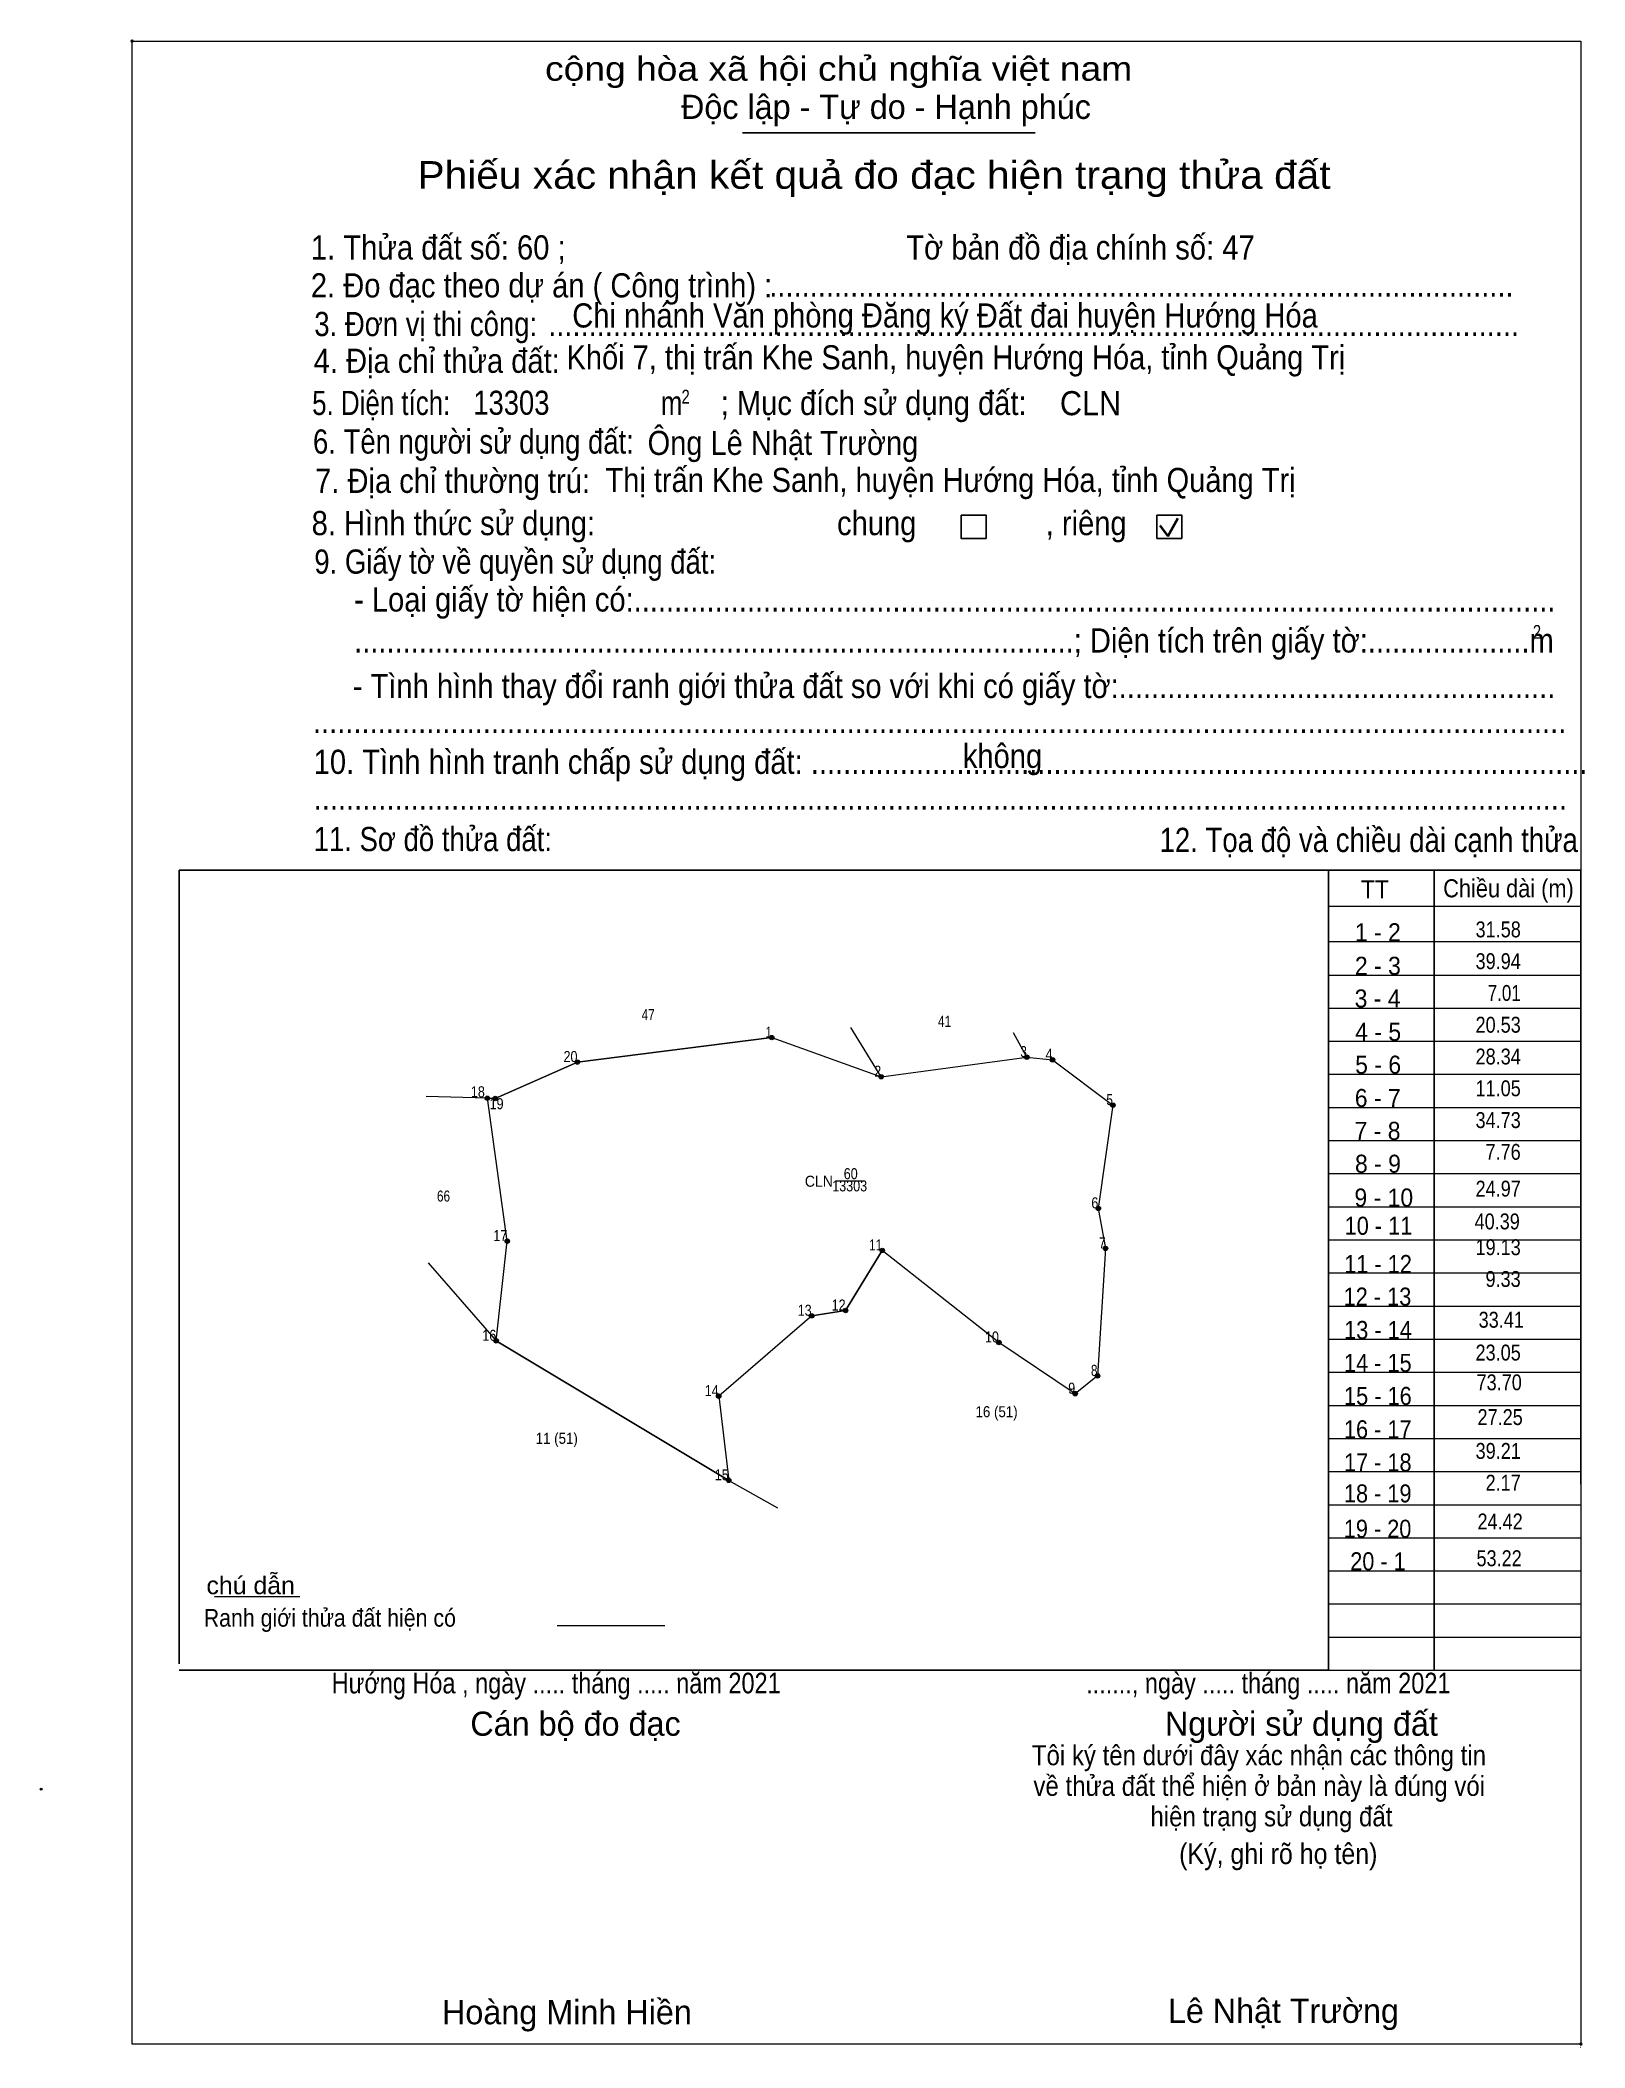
# Model space of a CAD drawing. Header units: metres. Extents: x 548563 to 549890, y 1841342 to 1841888.
# Drawn here: x 548563 to 548982, y 1841342 to 1841888 of the extents above; entities that cross this region are included whole.
import ezdxf
from ezdxf.enums import TextEntityAlignment as Align

# ---------------------------------------------------------------- set-up
doc = ezdxf.new("R2010")
doc.units = ezdxf.units.M
doc.header["$PDMODE"] = 32
doc.header["$PDSIZE"] = 0.5
for name, color, linetype, lineweight in [('1', 7, 'Continuous', 13), ('10', 7, 'Continuous', 13), ('15', 7, 'Continuous', 13), ('17', 7, 'Continuous', 13), ('2', 7, 'Continuous', 25), ('30', 7, 'Continuous', 13), ('6', 7, 'Continuous', 13), ('63', 7, 'Continuous', 13)]:
    doc.layers.add(name, color=color, linetype=linetype, lineweight=lineweight)

msp = doc.modelspace()

# ---------------------------------------------------------------- texts
at = {"layer": '1'}
for s, width, p in [('CLN', 0.95, (548774.2, 1841576.17)), ('13303', 0.85, (548782.57, 1841574.91)), ('60', 0.85, (548782.85, 1841578.22))]:
    msp.add_text(s, height=3, dxfattribs=dict(at, width=width)).set_placement(p, align=Align.CENTER)
at = {"layer": '10'}
for s, height, width, p in [('1 - 2', 4.91, 0.95, (548926.08, 1841642.9)), ('2 - 3', 4.91, 0.95, (548926.095, 1841633.78)), ('3 - 4', 4.91, 0.95, (548926.02, 1841624.9)), ('4 - 5', 4.91, 0.95, (548926.17, 1841615.83)), ('5 - 6', 4.91, 0.95, (548926.165, 1841606.9)), ('6 - 7', 4.91, 0.95, (548926.065, 1841597.85)), ('7 - 8', 4.91, 0.95, (548926, 1841588.9)), ('8 - 9', 4.91, 0.95, (548926.115, 1841579.97)), ('9 - 10', 4.91, 0.95, (548927.7, 1841570.78)), ('10 - 11', 4.91, 0.9, (548926.255, 1841563.11)), ('11 - 12', 4.91, 0.9, (548926.145, 1841552.71)), ('12 - 13', 4.91, 0.9, (548925.98, 1841543.85)), ('13 - 14', 4.91, 0.9, (548926.12, 1841534.78)), ('14 - 15', 4.91, 0.9, (548926.075, 1841525.83)), ('15 - 16', 4.91, 0.9, (548926.09, 1841516.85)), ('16 - 17', 4.91, 0.9, (548926.06, 1841507.78)), ('17 - 18', 4.896, 0.9, (548926.075, 1841498.78)), ('18 - 19', 4.9, 0.9, (548926.055, 1841490.35)), ('19 - 20', 4.9, 0.9, (548926.01, 1841480.75)), ('20 - 1', 4.9, 0.9, (548926.12, 1841471.9))]:
    msp.add_text(s, height=height, dxfattribs=dict(at, width=width)).set_placement(p, align=Align.CENTER)
at = {"layer": '15'}
for s, width, p in [('47 ', 0.8, (548728.25, 1841621.46)), ('41 ', 0.8, (548808.8, 1841619.64)), ('66 ', 0.8, (548672.65, 1841572.14)), ('16 (51)', 0.9, (548822.485, 1841513.52)), ('11 (51)', 0.9, (548702.975, 1841506.28))]:
    msp.add_text(s, height=3, dxfattribs=dict(at, width=width)).set_placement(p, align=Align.CENTER)
at = {"layer": '2'}
for s, height, width, p in [('cộng hòa xã hội chủ nghĩa việt nam', 6.571, 1.15, (548699.8, 1841876.83)), ('1. Thửa đất số: 60 ;                                          Tờ bản đồ địa chính số: 47', 6.59, 0.9, (548636.15, 1841828.23)), ('2. Đo đạc theo dự án ( Công trình) : ', 6.575, 0.9, (548636.15, 1841817.93)), ('............................................................................................', 6.575, 0.9, (548760.71, 1841818.15)), ('3. Đơn vị thi công:', 6.575, 0.85, (548637.09, 1841807.42)), ('Chi nhánh Văn phòng Đăng ký Đất đai huyện Hướng Hóa', 6.57, 0.9, (548707.19, 1841809.75)), ('........................................................................................................................', 6.575, 0.9, (548700.64, 1841807.42)), ('4. Địa chỉ thửa đất:', 6.575, 0.9, (548636.92, 1841797.43)), ('Khối 7, thị trấn Khe Sanh, huyện Hướng Hóa, tỉnh Quảng Trị', 6.55, 0.9, (548705.63, 1841798.37)), ('5. Diện tích:', 6.575, 0.8, (548636.51, 1841785.96)), ('13303', 6.55, 0.85, (548680.29, 1841786.03)), ('m', 6.571, 0.8, (548731.26, 1841785.96)), ('2', 3.755, 0.8, (548736.88, 1841789.08)), ('; Mục đích sử dụng đất:', 6.571, 0.9, (548747.53, 1841785.96)), ('CLN', 6.55, 0.95, (548839.69, 1841785.91)), ('6. Tên người sử dụng đất:', 6.575, 0.85, (548636.73, 1841775.47)), ('Ông Lê Nhật Trường', 6.55, 0.9, (548727.66, 1841775.11)), ('7. Địa chỉ thường trú:', 6.575, 0.9, (548637.3, 1841764.79)), ('Thị trấn Khe Sanh, huyện Hướng Hóa, tỉnh Quảng Trị', 6.552, 0.9, (548716.21, 1841765.03)), ('8. Hình thức sử dụng:', 6.575, 0.9, (548636.37, 1841753.3)), ('chung                , riêng', 6.571, 0.9, (548779.14, 1841753.3)), ('9. Giấy tờ về quyền sử dụng đất:', 6.575, 0.85, (548637.09, 1841742.83)), ('     - Loại giấy tờ hiện có:..................................................................................................................', 6.571, 0.9, (548636.92, 1841732.54)), ('     .........................................................................................; Diện tích trên giấy tờ:....................m', 6.571, 0.9, (548636.92, 1841721.4)), ('2', 3.755, 0.8, (548968.21, 1841725.12)), ('     - Tình hình thay đổi ranh giới thửa đất so với khi có giấy tờ:......................................................', 6.571, 0.9, (548636.56, 1841709.02)), ('...........................................................................................................................................................', 6.571, 0.9, (548636.73, 1841699.49)), ('10. Tình hình tranh chấp sử dụng đất: ................................................................................................', 6.575, 0.9, (548636.92, 1841688.4)), ('không', 6.571, 0.9, (548813.32, 1841689.99)), ('...........................................................................................................................................................', 6.571, 0.9, (548636.92, 1841678.68)), ('11. Sơ đồ thửa đất:', 6.575, 0.85, (548636.92, 1841667.4)), ('12. Tọa độ và chiều dài cạnh thửa', 6.588, 0.85, (548866.77, 1841667.16)), ('Hướng Hóa , ngày ..... tháng ..... năm 2021', 5.616, 0.85, (548641.81, 1841438.44)), ('......., ngày ..... tháng ..... năm 2021', 5.616, 0.85, (548846.82, 1841438.44)), ('(Ký, ghi rõ họ tên)', 5.633, 0.9, (548872.09, 1841392.05))]:
    msp.add_text(s, height=height, dxfattribs=dict(at, width=width)).set_placement(p)
for s, height, p in [('Độc lập - Tự do - Hạnh phúc', 6.571, (548736.73, 1841866.46)), ('Cán bộ đo đạc', 6.571, (548679.49, 1841426.92)), ('Người sử dụng đất', 6.571, (548868.21, 1841426.92)), ('Hoàng Minh Hiền', 6.57, (548671.79, 1841348.49)), ('Lê Nhật Trường', 6.55, (548869.07, 1841348.87))]:
    msp.add_text(s, height=height, dxfattribs=at).set_placement(p)
for s, height, width, p in [('Phiếu xác nhận kết quả đo đạc hiện trạng thửa đất', 7.509, 1.1, (548789.19, 1841847.47)), ('Tôi ký tên dưới đây xác nhận các thông tin', 5.429, 0.9, (548893.775, 1841418.91)), ('về thửa đất thể hiện ở bản này là đúng vói', 5.429, 0.9, (548893.86, 1841410.58)), ('hiện trạng sử dụng đất', 5.429, 0.9, (548897.165, 1841402.3))]:
    msp.add_text(s, height=height, dxfattribs=dict(at, width=width)).set_placement(p, align=Align.CENTER)
msp.add_text('.', height=1.878, dxfattribs=at).set_placement((548981.206, 1841342.08), align=Align.CENTER)
at = {"layer": '30'}
for s, height, width, p in [('TT', 4.896, 0.95, (548921.49, 1841654.56)), ('Chiều dài (m)', 4.91, 0.9, (548943.85, 1841654.85))]:
    msp.add_text(s, height=height, dxfattribs=dict(at, width=width)).set_placement(p)
at = {"layer": '6'}
for s, width, p in [('chú dẫn', 1.05, (548607.78, 1841465.41)), ('Ranh giới thửa đất hiện có ', 0.9, (548607.06, 1841456.58))]:
    msp.add_text(s, height=4.811, dxfattribs=dict(at, width=width)).set_placement(p)
at = {"layer": '63'}
for s, height, width, p in [('31.58', 4.32, 0.85, (548964.93, 1841643.97)), ('39.94', 4.32, 0.85, (548964.93, 1841635.33)), ('7.01', 4.32, 0.8, (548964.92, 1841626.69)), ('20.53', 4.32, 0.85, (548964.92, 1841618.05)), (' 1', 3, 0.75, (548761.4, 1841616.72)), (' 20', 3, 0.85, (548708.6, 1841610.07)), (' 3', 3, 0.8, (548830.71, 1841611.4)), (' 4', 3, 0.85, (548837.68, 1841610.67)), ('28.34', 4.32, 0.85, (548964.93, 1841609.41)), (' 2', 3, 0.85, (548791.13, 1841606.08)), ('11.05', 4.32, 0.85, (548964.92, 1841600.77)), (' 18', 3, 0.85, (548683.43, 1841600.49)), (' 19', 3, 0.85, (548688.52, 1841597.24)), (' 5', 3, 0.8, (548854.1, 1841598.35)), ('34.73', 4.32, 0.85, (548964.92, 1841592.13)), ('7.76', 4.32, 0.85, (548964.9, 1841583.49)), ('24.97', 4.32, 0.85, (548964.93, 1841573.49)), (' 6', 3, 0.85, (548850.13, 1841570.29)), ('40.39', 4.32, 0.85, (548964.66, 1841564.58)), (' 17', 3, 0.85, (548689.52, 1841561.38)), (' 11', 3, 0.8, (548791.41, 1841558.86)), (' 7', 3, 0.8, (548852.08, 1841559.41)), ('19.13', 4.32, 0.85, (548964.92, 1841557.57)), ('9.33', 4.32, 0.85, (548964.9, 1841548.93)), (' 12', 3, 0.85, (548781.46, 1841542.52)), (' 13', 3, 0.85, (548772.24, 1841541.09)), ('33.41', 4.32, 0.85, (548965.76, 1841537.85)), (' 16', 3, 0.85, (548686.53, 1841534.29)), (' 10', 3, 0.85, (548823.11, 1841533.83)), ('23.05', 4.32, 0.85, (548964.92, 1841528.93)), (' 9', 3, 0.85, (548843.84, 1841519.91)), (' 8', 3, 0.8, (548849.91, 1841524.75)), ('73.70', 4.32, 0.85, (548965.2, 1841520.84)), (' 14', 3, 0.85, (548746.97, 1841519.24)), ('27.25', 4.32, 0.85, (548965.46, 1841511.39)), ('39.21', 4.32, 0.85, (548964.94, 1841502.19)), (' 15', 3, 0.85, (548749.71, 1841496.35)), ('2.17', 4.32, 0.85, (548964.92, 1841493.55)), ('24.42', 4.32, 0.85, (548965.45, 1841483.01)), ('53.22', 4.32, 0.85, (548965.18, 1841473.02))]:
    msp.add_text(s, height=height, dxfattribs=dict(at, width=width)).set_placement(p, align=Align.RIGHT)

# ---------------------------------------------------------------- hatches: boundary and pattern name
at = {"layer": '63'}
for points in [[(548762, 1841616.72, 1), (548760.8, 1841616.72, 1)], [(548761.8, 1841616.72, 1), (548761, 1841616.72, 1)], [(548709.2, 1841610.07, 1), (548708, 1841610.07, 1)], [(548831.31, 1841611.4, 1), (548830.11, 1841611.4, 1)], [(548838.28, 1841610.67, 1), (548837.08, 1841610.67, 1)], [(548791.73, 1841606.08, 1), (548790.53, 1841606.08, 1)], [(548791.53, 1841606.08, 1), (548790.73, 1841606.08, 1)], [(548684.71, 1841600.22, 1), (548683.51, 1841600.22, 1)], [(548686.88, 1841600.16, 1), (548685.68, 1841600.16, 1)], [(548854.7, 1841598.35, 1), (548853.5, 1841598.35, 1)], [(548850.73, 1841570.29, 1), (548849.53, 1841570.29, 1)], [(548690.12, 1841561.38, 1), (548688.92, 1841561.38, 1)], [(548792.01, 1841558.86, 1), (548790.81, 1841558.86, 1)], [(548852.68, 1841559.41, 1), (548851.48, 1841559.41, 1)], [(548772.84, 1841541.09, 1), (548771.64, 1841541.09, 1)], [(548782.06, 1841542.52, 1), (548780.86, 1841542.52, 1)], [(548687.13, 1841534.29, 1), (548685.93, 1841534.29, 1)], [(548823.71, 1841533.83, 1), (548822.51, 1841533.83, 1)], [(548850.51, 1841524.75, 1), (548849.31, 1841524.75, 1)], [(548747.57, 1841519.24, 1), (548746.37, 1841519.24, 1)], [(548844.44, 1841519.91, 1), (548843.24, 1841519.91, 1)], [(548750.31, 1841496.35, 1), (548749.11, 1841496.35, 1)]]:
    msp.add_hatch(color=256, dxfattribs=at).paths.add_polyline_path(points)

# ---------------------------------------------------------------- linework, layer by layer
at = {"layer": '1'}
msp.add_lwpolyline([(548761.4, 1841616.72), (548791.13, 1841606.08), (548830.71, 1841611.4), (548837.68, 1841610.67), (548854.1, 1841598.35), (548850.13, 1841570.29), (548852.08, 1841559.41), (548849.91, 1841524.75), (548843.84, 1841519.91), (548823.11, 1841533.83), (548791.41, 1841558.86), (548781.46, 1841542.52), (548772.24, 1841541.09), (548746.97, 1841519.24), (548749.71, 1841496.35), (548686.53, 1841534.29), (548689.52, 1841561.38), (548684.11, 1841600.22), (548686.28, 1841600.16), (548708.6, 1841610.07)], close=True, dxfattribs=at)
at = {"layer": '10'}
msp.add_line((548781.46, 1841542.52), (548791.41, 1841558.86), dxfattribs=at)
for points in [[(548761.4, 1841616.72), (548708.6, 1841610.07), (548686.28, 1841600.16), (548684.11, 1841600.22), (548667.53, 1841600.7)], [(548761.4, 1841616.72), (548791.13, 1841606.08), (548830.71, 1841611.4), (548837.68, 1841610.67), (548854.1, 1841598.35), (548850.13, 1841570.29), (548852.08, 1841559.41), (548849.91, 1841524.75), (548843.84, 1841519.91), (548823.11, 1841533.83), (548791.41, 1841558.86)], [(548668.07, 1841555.45), (548686.53, 1841534.29), (548689.52, 1841561.38), (548684.11, 1841600.22)], [(548772.24, 1841541.09), (548746.97, 1841519.24), (548749.71, 1841496.35), (548762.94, 1841488.86)]]:
    msp.add_lwpolyline(points, dxfattribs=at)
at = {"layer": '15'}
for p, q in [((548791.13, 1841606.08), (548782.86, 1841619.42)), ((548830.71, 1841611.4), (548827.12, 1841617.97)), ((548772.24, 1841541.09), (548781.46, 1841542.52))]:
    msp.add_line(p, q, dxfattribs=at)
at = {"layer": '17'}
msp.add_line((548609.94, 1841464.76), (548633.15, 1841464.76), dxfattribs=at)
at = {"layer": '2'}
for p, q in [((548753.4, 1841862.65), (548833.01, 1841862.65)), ((548600.41, 1841662.24), (548912.71, 1841662.24)), ((548600.41, 1841446.5), (548600.41, 1841662.24)), ((548912.71, 1841662.24), (548912.71, 1841444.74)), ((548912.71, 1841444.74), (548600.41, 1841444.74))]:
    msp.add_line(p, q, dxfattribs=at)
at = {"layer": '2', "lineweight": 35}
for p, q in [((548869.06, 1841753.02), (548871.78, 1841757.9)), ((548866.82, 1841755.94), (548869.06, 1841753.02))]:
    msp.add_line(p, q, dxfattribs=at)
at = {"layer": '2', "lineweight": 13}
msp.add_lwpolyline([(548587.59, 1841887.62), (548981.27, 1841887.62), (548981.27, 1841343.11), (548587.59, 1841343.11)], close=True, dxfattribs=at)
at = {"layer": '2'}
for points in [[(548812.85, 1841758.74), (548819.61, 1841758.74), (548819.61, 1841752.44), (548812.85, 1841752.44)], [(548866.04, 1841758.74), (548872.8, 1841758.74), (548872.8, 1841752.44), (548866.04, 1841752.44)]]:
    msp.add_lwpolyline(points, close=True, dxfattribs=at)
for p in [(548587.59, 1841887.62), (548981.27, 1841343.11)]:
    msp.add_point(p, dxfattribs=at)
at = {"layer": '30', "lineweight": 25}
for p, q in [((548912.71, 1841495.29), (548912.71, 1841662.24)), ((548941.35, 1841662.24), (548941.35, 1841444.74))]:
    msp.add_line(p, q, dxfattribs=at)
at = {"layer": '30'}
for p, q in [((548912.71, 1841652.42), (548981.27, 1841652.42)), ((548912.71, 1841642.88), (548981.27, 1841642.88)), ((548912.53, 1841633.7), (548981.09, 1841633.7)), ((548912.71, 1841624.76), (548981.27, 1841624.76)), ((548912.71, 1841615.74), (548981.27, 1841615.74)), ((548912.71, 1841606.74), (548981.27, 1841606.74)), ((548912.71, 1841597.74), (548981.27, 1841597.74)), ((548912.71, 1841588.74), (548981.27, 1841588.74)), ((548912.71, 1841579.74), (548981.27, 1841579.74)), ((548912.71, 1841570.74), (548981.27, 1841570.74)), ((548912.71, 1841561.74), (548981.27, 1841561.74)), ((548912.71, 1841552.74), (548981.27, 1841552.74)), ((548912.71, 1841543.74), (548981.27, 1841543.74)), ((548912.71, 1841534.74), (548981.27, 1841534.74)), ((548912.71, 1841525.74), (548981.27, 1841525.74)), ((548912.71, 1841516.74), (548981.27, 1841516.74)), ((548912.71, 1841507.74), (548981.27, 1841507.74)), ((548912.71, 1841498.74), (548981.27, 1841498.74)), ((548912.71, 1841489.74), (548981.27, 1841489.74)), ((548912.71, 1841480.74), (548981.27, 1841480.74)), ((548912.71, 1841480.7), (548981.27, 1841480.7)), ((548912.71, 1841471.74), (548981.27, 1841471.74)), ((548912.71, 1841462.74), (548981.27, 1841462.74)), ((548912.71, 1841453.74), (548981.27, 1841453.74)), ((548912.71, 1841444.74), (548981.27, 1841444.74))]:
    msp.add_line(p, q, dxfattribs=at)
at = {"layer": '30', "lineweight": 25}
msp.add_lwpolyline([(548912.71, 1841662.24), (548981.27, 1841662.24), (548981.27, 1841495.29)], dxfattribs=at)
at = {"layer": '6'}
msp.add_line((548703.04, 1841456.92), (548732.34, 1841456.92), dxfattribs=at)
msp.add_point((548562.85, 1841412.38), dxfattribs=at)
at = {"layer": '63'}
for p, q in [((548779.03, 1841577.8), (548786.39, 1841577.8)), ((548686.53, 1841534.29), (548749.71, 1841496.35))]:
    msp.add_line(p, q, dxfattribs=at)
for centre, radius in [((548761.4, 1841616.72), 0.6), ((548761.4, 1841616.72), 0.4), ((548708.6, 1841610.07), 0.6), ((548830.71, 1841611.4), 0.6), ((548837.68, 1841610.67), 0.6), ((548791.13, 1841606.08), 0.6), ((548791.13, 1841606.08), 0.4), ((548684.11, 1841600.22), 0.6), ((548686.28, 1841600.16), 0.6), ((548854.1, 1841598.35), 0.6), ((548850.13, 1841570.29), 0.6), ((548689.52, 1841561.38), 0.6), ((548791.41, 1841558.86), 0.6), ((548852.08, 1841559.41), 0.6), ((548772.24, 1841541.09), 0.6), ((548781.46, 1841542.52), 0.6), ((548686.53, 1841534.29), 0.6), ((548823.11, 1841533.83), 0.6), ((548849.91, 1841524.75), 0.6), ((548746.97, 1841519.24), 0.6), ((548843.84, 1841519.91), 0.6), ((548749.71, 1841496.35), 0.6)]:
    msp.add_circle(centre, radius, dxfattribs=at)

msp.set_redraw_order([(e.dxf.handle, doc.entitydb.next_handle()) for e in msp.query("TEXT MTEXT ATTDEF DIMENSION ARC_DIMENSION")])  # texts and dimensions are drawn at this point

doc.saveas('drawing.dxf')
